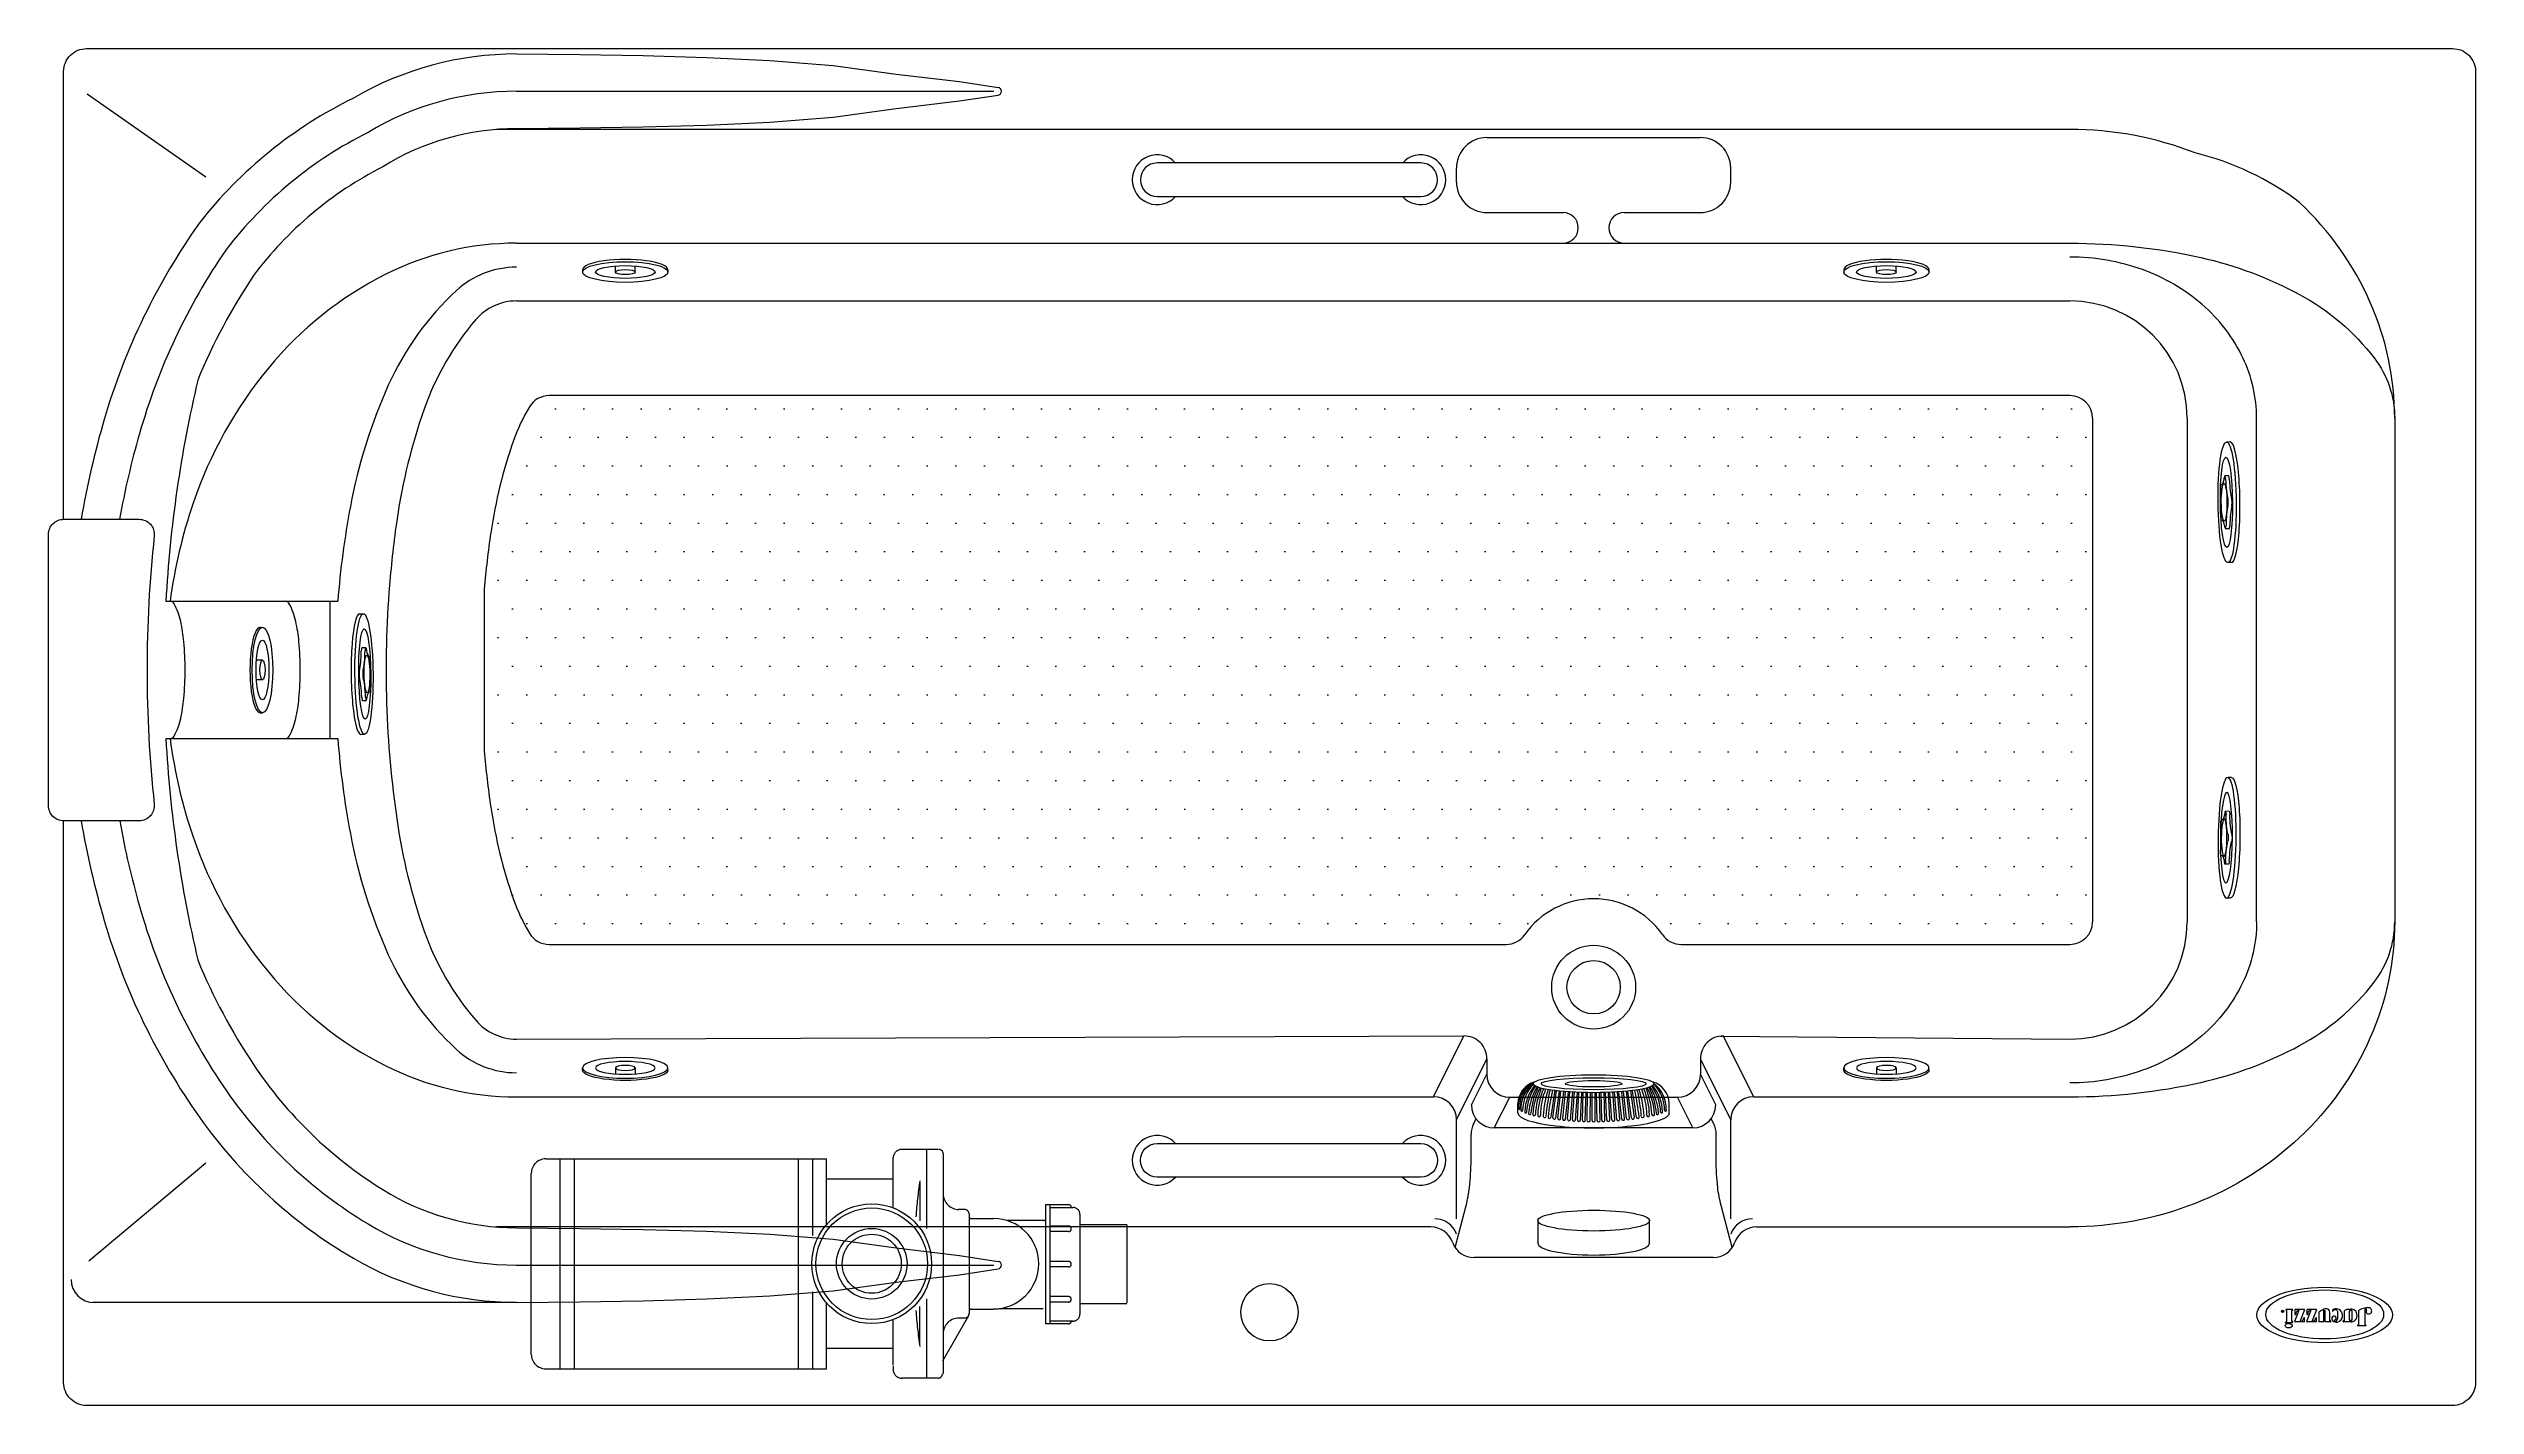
# Model space of a CAD drawing. Header units: millimetres. Extents: x -1256.31 to -1254.7, y 2235.91 to 2236.81.
import ezdxf
from ezdxf.enums import TextEntityAlignment as Align

# ---------------------------------------------------------------- set-up
doc = ezdxf.new("R2010")
doc.units = ezdxf.units.MM
doc.header["$LTSCALE"] = 10
doc.linetypes.add('HIDDEN', pattern=[0.375, 0.25, -0.125])
for name, color, linetype in [('CONTOR05', 7, 'Continuous'), ('jacuzzi', 1, 'Continuous'), ('LCOTA02', 1, 'Continuous')]:
    doc.layers.add(name, color=color, linetype=linetype)
doc.styles.add('ROMANS', font='romans', dxfattribs={"height": 4})

# ---------------------------------------------------------------- blocks, each defined once
blk = doc.blocks.new('A$C1E5B20B9')
at = {"layer": 'LCOTA02'}
for p, q in [((12, 80), (17, 80)), ((14.6, 57.5), (19.6, 57.5)), ((14.6, 22.5), (20, 22.5)), ((12, 0), (17, 0))]:
    blk.add_line(p, q, dxfattribs=at)
for centre, major_axis, start_param, end_param in [((12, 40), (0, 40), 0, 3.141593), ((8.2, 59), (0, 19), 3.648269, 4.519872), ((14.6, 54.8), (0, 2.68), 6.283185, 7.661464), ((13.2, 59), (0, 19), 3.648269, 4.519872), ((19.6, 54.8), (0, 2.68), 5.533225, 7.661464), ((24, 70.7), (0, 19), 2.391632, 3.263235), ((24.8, 49.2), (0, 2.68), 4.276588, 6.404827), ((11.3, 40), (0, 2.68), 0.506677, 2.634916), ((8.2, 21), (0, 19), 4.904906, 5.776509), ((16.3, 40), (0, 2.68), 0.506677, 2.634916), ((13.2, 21), (0, 19), 4.904906, 5.776509), ((30.7, 40), (0, 19), 1.134995, 2.006598), ((14.6, 25.2), (0, 2.68), 1.763314, 3.141593), ((19.6, 25.2), (0, 2.68), 1.763314, 3.891553), ((24, 9.3), (0, 19), 6.161543, 7.033146), ((24.8, 30.8), (0, 2.68), 3.019951, 5.14819)]:
    blk.add_ellipse(centre, major_axis=major_axis, ratio=0.3, start_param=start_param, end_param=end_param, dxfattribs=at)
for centre, major_axis, ratio in [((17, 40), (0, 40), 0.3), ((18, 40), (0, 30), 0.266667), ((21, 40), (0, 12.5), 0.3)]:
    blk.add_ellipse(centre, major_axis=major_axis, ratio=ratio, dxfattribs=at)
blk = doc.blocks.new('A$C00053991')
at = {"layer": 'CONTOR05', "xscale": 0.5, "zscale": 0.5}
blk.add_blockref('A$C1E5B20B9', (0, 0), dxfattribs=at)
blk = doc.blocks.new('A$C691B2982')
at = {"layer": 'CONTOR05', "xscale": 0.1, "yscale": 0.1, "zscale": 0.1}
blk.add_blockref('A$C00053991', (0, 0), dxfattribs=at)
blk = doc.blocks.new('A$C159910E5')
at = {"layer": 'CONTOR05', "rotation": 270}
blk.add_blockref('A$C691B2982', (0, 1.45), dxfattribs=at)
blk = doc.blocks.new('A$C3BF32979')
at = {"layer": 'CONTOR05', "rotation": 314.9999999999977}
blk.add_blockref('A$C159910E5', (-0.4, 5.26), dxfattribs=at)
blk = doc.blocks.new('A$C37FA7AEC')
at = {"layer": 'LCOTA02'}
for p, q in [((1.01, 4.71), (1.23, 4.71)), ((1.23, 2.9), (0.63, 2.9)), ((1.23, 1.81), (0.63, 1.81)), ((1.01, 0), (1.23, 0))]:
    blk.add_line(p, q, dxfattribs=at)
for centre, major_axis, ratio, start_param, end_param in [((1.01, 2.36), (0, 2.36), 0.431953, 6.283185, 9.424778), ((1.23, 2.36), (0, -0.544), 0.461888, -3.141592653589793, 3.141592653589793)]:
    blk.add_ellipse(centre, major_axis=major_axis, ratio=ratio, start_param=start_param, end_param=end_param, dxfattribs=at)
for major_axis, ratio in [((0, 2.36), 0.431953), ((0, 1.65), 0.381644)]:
    blk.add_ellipse((1.23, 2.36), major_axis=major_axis, ratio=ratio, dxfattribs=at)
blk = doc.blocks.new('A$C6134645C')
at = {"layer": 'CONTOR05', "rotation": 179.9999999999999}
blk.add_blockref('A$C37FA7AEC', (2.24, 4.71), dxfattribs=at)
blk = doc.blocks.new('A$C71D54D85')
at = {"color": 1}
for p, q in [((78.3, 110.3), (78.3, 111.4)), ((79.1, 112.2), (100.7, 112.2)), ((79.9, 109.5), (79.1, 109.5)), ((80.7, 64), (80.7, 108.7)), ((100.7, 109.5), (98, 109.5)), ((98, 109.5), (98, 67.5)), ((101.6, 111.4), (101.6, 110.3)), ((126.3, 99.5), (126.3, 99.8)), ((127.1, 100.6), (143, 100.6)), ((143, 97.9), (140.8, 97.9)), ((143.8, 99.8), (143.8, 98.7)), ((160.9, 70.1), (160.9, 93.1)), ((180.2, 98.4), (180.2, 100.2)), ((180.6, 100.6), (196.5, 100.6)), ((180.6, 98), (182.5, 98)), ((182.9, 97.6), (182.9, 72.5)), ((202, 100.6), (214.9, 100.6)), ((221.7, 65.9), (234, 97.9)), ((221.8, 100.4), (221.8, 89.5)), ((222.2, 100.8), (250.8, 100.8)), ((222.2, 89.1), (223.7, 89.1)), ((238.7, 67.9), (251.2, 100.2)), ((247.7, 79.1), (249.5, 79.1)), ((249.9, 65.4), (249.9, 78.7)), ((256.6, 65.9), (268.9, 97.9)), ((256.7, 100.4), (256.7, 89.5)), ((257.1, 100.8), (285.6, 100.8)), ((257.1, 89.1), (258.6, 89.1)), ((273.6, 67.9), (286, 100.2)), ((282.5, 79.1), (284.3, 79.1)), ((284.8, 65.4), (284.8, 78.7)), ((175.5, 66.7), (175.5, 69.5)), ((222.2, 65.2), (249.5, 65.2)), ((257, 65.2), (284.3, 65.2)), ((291, 65.3), (291, 66.2)), ((291.4, 64.9), (310.7, 64.9)), ((311.1, 65.3), (311.1, 66.1))]:
    blk.add_line(p, q, dxfattribs=at)
blk.add_lwpolyline([(126.1, 70.7), (126.1, 93.4, 1), (117.9, 93.4), (117.9, 70.7, 1)], format="xyb", close=True, dxfattribs=at)
for points in [[(196.9, 100.2), (196.9, 68.8, 0.135484), (197, 68.4, 0.597309), (201.5, 68.6, 0.11277), (201.6, 69), (201.6, 100.2)], [(200.1, 64, 0.062974), (213.8, 71.3, 0.257829), (215.3, 74), (215.3, 100.2)], [(306.9, 102.2), (291.6, 102.2, 0.414214), (291.2, 101.8), (291.2, 99.7, 0.414214), (291.6, 99.3), (292.9, 99.3, -0.414214), (293.3, 98.9), (293.3, 68.2)], [(309, 68.1), (309, 99.5, -0.309408), (309.5, 100.2, 0.090701), (313.4, 102.6, 0.365017), (313.4, 103.1), (313, 103.8, 0.451807), (311.8, 104, -0.178007), (306.7, 102.2)]]:
    blk.add_lwpolyline(points, format="xyb", dxfattribs=at)
blk.add_circle((320.5, 70.1), 3.49, dxfattribs=at)
for centre, radius, start, end in [((70, 68.8), 9.29, 122.98031, 234.80885), ((69.4, 69.8), 8.1, 329.38819, 123.2376), ((79.1, 111.4), 0.803, 90, 180), ((79.1, 110.3), 0.803, 180, 270), ((79.9, 108.7), 0.803, 360, 90), ((100.7, 111.4), 0.803, 360, 90), ((100.7, 110.3), 0.803, 270, 360), ((125.9, 99.5), 0.401, 231.45531, 0), ((127.1, 99.8), 0.803, 90, 180), ((140.8, 97.1), 0.803, 90, 180), ((143, 99.8), 0.803, 0, 90), ((143, 98.7), 0.803, 270, 0), ((165.1, 82.3), 19.6, 127.13134, 242.26712), ((164.3, 84.3), 17.5, 88.59962, 128.95271), ((169.6, 92.9), 8.64, 150.43729, 179.01242), ((166.3, 94.4), 5.08, 97.11199, 147.24263), ((170.3, 89.8), 6.07, 110.28331, 290.7343), ((164.1, 87.9), 13.9, 29.5272, 87.50186), ((166.2, 95.2), 4.29, 50.78098, 96.34141), ((167.6, 97.3), 1.84, 289.02953, 44.08726), ((169.2, 91.3), 7.85, 294.39358, 25.90718), ((180.6, 100.2), 0.401, 90, 180), ((180.6, 98.4), 0.401, 180, 270), ((182.5, 97.6), 0.401, 0, 90), ((192.3, 72.5), 9.42, 180, 267.92324), ((196.5, 100.2), 0.401, 0, 90), ((202, 100.2), 0.401, 90, 180), ((214.9, 100.2), 0.401, 0, 90), ((222.2, 100.4), 0.401, 90, 180), ((222.2, 89.5), 0.401, 180, 270), ((223.7, 89.5), 0.401, 270, 355.05883), ((235.3, 88.5), 11.3, 130.15733, 175.05883), ((232.5, 91.7), 7.01, 80.33745, 129.00483), ((233.6, 98.1), 0.5, 338.92958, 80.33745), ((235.7, 77.8), 11.5, 294.82753, 3.77721), ((247.7, 78.6), 0.5, 90, 183.77721), ((249.5, 78.7), 0.401, 0, 90), ((250.8, 100.4), 0.401, 338.92958, 90), ((257.1, 100.4), 0.401, 90, 180), ((257.1, 89.5), 0.401, 180, 270), ((258.6, 89.5), 0.401, 270, 355.05883), ((270.2, 88.5), 11.3, 130.15733, 175.05883), ((267.3, 91.7), 7.01, 80.33745, 129.00483), ((268.4, 98.1), 0.5, 338.92958, 80.33745), ((270.5, 77.8), 11.5, 294.82753, 3.77721), ((282.5, 78.6), 0.5, 90, 183.77721), ((284.3, 78.7), 0.401, 0, 90), ((285.6, 100.4), 0.401, 338.92958, 90), ((69.2, 67.7), 8, 234.80885, 260.1754), ((73, 89.8), 30.4, 260.1754, 285.41833), ((78.3, 64.6), 2.66, 297.20293, 316.52893), ((78.3, 64.4), 2.49, 320.21994, 351.14429), ((57.1, 146.7), 89.5, 285.56043, 296.84445), ((97.2, 67.5), 0.803, 298.82315, 360), ((164.9, 81.4), 18.8, 241.68236, 289.34326), ((165, 69.7), 4.07, 174.05436, 252.53888), ((166.1, 77.3), 11.7, 258.5772, 294.21967), ((166.7, 75.4), 9.65, 295.27036, 324.8584), ((162.5, 82.3), 20.5, 295.00308, 308.90895), ((175, 69.5), 0.5, 0, 144.8584), ((175, 66.7), 0.5, 309.13116, 0), ((193.9, 81.5), 18.5, 264.07358, 289.85013), ((222.2, 65.7), 0.5, 158.92958, 270), ((239.2, 67.7), 0.5, 158.92958, 274.07432), ((238.4, 77.9), 10.7, 274.07432, 281.22181), ((249.5, 65.7), 0.401, 270, 0), ((257, 65.7), 0.5, 158.92958, 270), ((274, 67.7), 0.5, 158.92958, 274.07432), ((273.3, 77.9), 10.7, 274.07432, 281.22181), ((284.3, 65.7), 0.401, 270, 0), ((291.4, 66.2), 0.401, 82.17237, 180), ((291.4, 65.3), 0.401, 180, 270), ((291.7, 68.2), 1.61, 262.17237, 0), ((310.6, 68.1), 1.61, 180, 273.61115), ((310.7, 66.1), 0.401, 0, 93.61115), ((310.7, 65.3), 0.401, 270, 0)]:
    blk.add_arc(centre, radius, start, end, dxfattribs=at)
for centre, major_axis, ratio in [((197.8, 79.2), (-171.8, 0), 0.415223), ((302.5, 111.9), (-10.3, 0), 0.621803)]:
    blk.add_ellipse(centre, major_axis=major_axis, ratio=ratio, dxfattribs=at)
at = {"layer": 'LCOTA02'}
for p, q in [((140, 97.1), (140, 68)), ((127.1, 65.8), (127.1, 63.7))]:
    blk.add_line(p, q, dxfattribs=at)
for centre, radius, start, end in [((122.7, 82), 19.4, 126.3033, 231.48564), ((119.5, 88.6), 12.3, 59.92306, 132.27609), ((78, 64.6), 2, 149.38819, 195.77516), ((78.9, 64.9), 2.92, 195.77516, 246.12825), ((78.6, 64), 2, 246.12825, 297.20293), ((119.6, 76.9), 13.4, 228.39986, 304.23053), ((123.5, 96.5), 32.9, 276.28599, 300.08621)]:
    blk.add_arc(centre, radius, start, end, dxfattribs=at)
blk.add_ellipse((197.8, 80.8), major_axis=(-197.8, 0), ratio=0.408776, dxfattribs=at)
at = {"color": 1, "style": 'ROMANS'}
blk.add_text('R', height=3.5, dxfattribs=at).set_placement((320.5, 70.1), align=Align.MIDDLE_CENTER)

msp = doc.modelspace()

# ---------------------------------------------------------------- hatches: boundary and pattern name
at = {"layer": 'jacuzzi'}
h = msp.add_hatch(dxfattribs=at)
h.set_pattern_fill('DOTS', color=256, scale=0.303614, style=0)
h.set_pattern_definition([(0, (-1258.95919, 2230.85944), (0.00948795, 0.018975904), [0, -0.018975904])])
h.paths.add_polyline_path([(-1255.9747, 2236.5798, 0.264036), (-1255.9877, 2236.5724, 0.0497), (-1255.9982, 2236.55, 0.048609), (-1256.0133, 2236.4889, 0.014977), (-1256.0177, 2236.4515), (-1256.0177, 2236.3442, 0.014977), (-1256.0133, 2236.3068, 0.048609), (-1255.9982, 2236.2456, 0.0497), (-1255.9877, 2236.2232, 0.264036), (-1255.9747, 2236.2158), (-1255.3398, 2236.2158, 0.244921), (-1255.3273, 2236.2223, -0.521102), (-1255.2361, 2236.2223, 0.244921), (-1255.2236, 2236.2158), (-1254.9657, 2236.2158, 0.414214), (-1254.9508, 2236.2308), (-1254.9508, 2236.5648, 0.414214), (-1254.9657, 2236.5798)])

# ---------------------------------------------------------------- linework, layer by layer
for p, q in [((-1256.2023, 2236.7248), (-1256.281, 2236.7798)), ((-1255.9963, 2236.7817), (-1255.6797, 2236.7817)), ((-1254.9657, 2236.7564), (-1256.0099, 2236.7564)), ((-1255.3525, 2236.7511), (-1255.211, 2236.7511)), ((-1255.3727, 2236.7214), (-1255.3727, 2236.7308)), ((-1255.1907, 2236.7214), (-1255.1907, 2236.7308)), ((-1255.3525, 2236.7012), (-1255.302, 2236.7012)), ((-1255.2615, 2236.7012), (-1255.211, 2236.7012)), ((-1255.9963, 2236.6809), (-1254.9657, 2236.6809)), ((-1255.9963, 2236.6426), (-1254.9657, 2236.6426)), ((-1254.9657, 2236.5798), (-1255.9747, 2236.5798)), ((-1254.9508, 2236.5648), (-1254.9508, 2236.2308)), ((-1254.8879, 2236.5648), (-1254.8879, 2236.2308)), ((-1254.8419, 2236.2308), (-1254.8419, 2236.5648)), ((-1254.7503, 2236.5648), (-1254.7503, 2236.2308)), ((-1256.0177, 2236.4515), (-1256.0177, 2236.3442)), ((-1256.2289, 2236.4434), (-1256.1148, 2236.4434)), ((-1256.1198, 2236.3523), (-1256.1198, 2236.4434)), ((-1256.2289, 2236.3523), (-1256.1148, 2236.3523)), ((-1255.9747, 2236.2158), (-1255.3398, 2236.2158)), ((-1255.2236, 2236.2158), (-1254.9657, 2236.2158)), ((-1255.9963, 2236.153), (-1255.3678, 2236.1551)), ((-1255.3879, 2236.1147), (-1255.3678, 2236.1551)), ((-1255.1973, 2236.155), (-1254.9657, 2236.153)), ((-1255.1755, 2236.1147), (-1255.1957, 2236.1551)), ((-1255.3727, 2236.0995), (-1255.3526, 2236.1399)), ((-1255.3627, 2236.1093), (-1255.3526, 2236.1297)), ((-1255.3526, 2236.1399), (-1255.3526, 2236.1297)), ((-1255.1907, 2236.0995), (-1255.2109, 2236.1399)), ((-1255.2109, 2236.1399), (-1255.2109, 2236.1297)), ((-1255.2007, 2236.1093), (-1255.2109, 2236.1297)), ((-1255.9963, 2236.1147), (-1255.3879, 2236.1147)), ((-1255.3476, 2236.0941), (-1255.3374, 2236.1145)), ((-1255.3374, 2236.1145), (-1255.226, 2236.1145)), ((-1255.3087, 2236.1011), (-1255.3063, 2236.1187)), ((-1255.3068, 2236.1008), (-1255.3043, 2236.1185)), ((-1255.3055, 2236.1006), (-1255.3034, 2236.1184)), ((-1255.3036, 2236.1004), (-1255.3014, 2236.1182)), ((-1255.3022, 2236.1002), (-1255.3004, 2236.1181)), ((-1255.3003, 2236.1), (-1255.2984, 2236.118)), ((-1255.299, 2236.0999), (-1255.2975, 2236.1179)), ((-1255.2971, 2236.0997), (-1255.2955, 2236.1178)), ((-1255.2958, 2236.0996), (-1255.2945, 2236.1177)), ((-1255.2938, 2236.0995), (-1255.2925, 2236.1176)), ((-1255.2925, 2236.0994), (-1255.2916, 2236.1176)), ((-1255.2905, 2236.0993), (-1255.2896, 2236.1175)), ((-1255.2892, 2236.0993), (-1255.2886, 2236.1175)), ((-1255.2873, 2236.0992), (-1255.2866, 2236.1175)), ((-1255.286, 2236.0992), (-1255.2857, 2236.1174)), ((-1255.284, 2236.0991), (-1255.2837, 2236.1174)), ((-1255.2827, 2236.0991), (-1255.2827, 2236.1174)), ((-1255.2807, 2236.0991), (-1255.2807, 2236.1174)), ((-1255.2794, 2236.0991), (-1255.2798, 2236.1174)), ((-1255.2774, 2236.0992), (-1255.2778, 2236.1174)), ((-1255.2762, 2236.0992), (-1255.2768, 2236.1175)), ((-1255.2742, 2236.0993), (-1255.2748, 2236.1175)), ((-1255.2729, 2236.0993), (-1255.2739, 2236.1175)), ((-1255.2709, 2236.0994), (-1255.2719, 2236.1176)), ((-1255.2696, 2236.0995), (-1255.2709, 2236.1176)), ((-1255.2677, 2236.0996), (-1255.2689, 2236.1177)), ((-1255.2664, 2236.0997), (-1255.2679, 2236.1178)), ((-1255.2644, 2236.0999), (-1255.2659, 2236.1179)), ((-1255.2631, 2236.1), (-1255.265, 2236.118)), ((-1255.2612, 2236.1002), (-1255.263, 2236.1181)), ((-1255.2599, 2236.1004), (-1255.262, 2236.1182)), ((-1255.2579, 2236.1006), (-1255.26, 2236.1184)), ((-1255.2566, 2236.1008), (-1255.2591, 2236.1185)), ((-1255.2547, 2236.1011), (-1255.2571, 2236.1187)), ((-1255.2159, 2236.0941), (-1255.226, 2236.1145)), ((-1255.1755, 2236.1147), (-1254.9657, 2236.1147)), ((-1255.3727, 2236.0337), (-1255.3727, 2236.0995)), ((-1255.3614, 2236.0968), (-1255.3597, 2236.1002)), ((-1255.332, 2236.1041), (-1255.3319, 2236.1102)), ((-1255.332, 2236.1041), (-1255.3319, 2236.1102)), ((-1255.2315, 2236.1041), (-1255.2315, 2236.1102)), ((-1255.202, 2236.0968), (-1255.2037, 2236.1002)), ((-1255.1907, 2236.0337), (-1255.1907, 2236.0995)), ((-1255.363, 2236.0728), (-1255.363, 2236.09)), ((-1255.2159, 2236.0941), (-1255.3476, 2236.0941)), ((-1255.2004, 2236.0728), (-1255.2004, 2236.09)), ((-1256.2023, 2236.0708), (-1256.28, 2236.0058)), ((-1255.3736, 2236.0148), (-1255.3663, 2236.0427)), ((-1255.3188, 2236.0326), (-1255.3188, 2236.0177)), ((-1255.2446, 2236.0177), (-1255.2446, 2236.0326)), ((-1255.1898, 2236.0148), (-1255.1971, 2236.0427)), ((-1255.3897, 2236.0284), (-1256.0099, 2236.0284)), ((-1255.1737, 2236.0284), (-1254.9657, 2236.0284)), ((-1255.9963, 2236.0031), (-1255.6797, 2236.0031)), ((-1255.2024, 2236.0081), (-1255.361, 2236.0081)), ((-1255.9963, 2235.9784), (-1256.2775, 2235.9784))]:
    msp.add_line(p, q, dxfattribs=at)
at = {"layer": 'jacuzzi', "linetype": 'HIDDEN'}
for p, q in [((-1255.9769, 2236.0736), (-1255.7906, 2236.0736)), ((-1255.9674, 2235.9343), (-1255.9674, 2236.0736)), ((-1255.9578, 2235.9343), (-1255.9578, 2236.0736)), ((-1255.8091, 2235.9343), (-1255.8091, 2236.0736)), ((-1255.7996, 2236.0227), (-1255.7996, 2236.0736)), ((-1255.7906, 2236.0301), (-1255.7906, 2236.0736)), ((-1255.7906, 2236.06), (-1255.7906, 2236.0736)), ((-1255.7465, 2236.0717), (-1255.7465, 2236.0738)), ((-1255.7465, 2236.0717), (-1255.7465, 2236.0738)), ((-1255.7237, 2236.0798), (-1255.7405, 2236.0798)), ((-1255.7237, 2236.0798), (-1255.7405, 2236.0798)), ((-1255.7166, 2236.0798), (-1255.7251, 2236.0798)), ((-1255.7243, 2236.0798), (-1255.7243, 2236.0274)), ((-1255.7132, 2236.077), (-1255.7132, 2235.931)), ((-1255.9865, 2235.9439), (-1255.9865, 2236.064)), ((-1255.7465, 2236.06), (-1255.7906, 2236.06)), ((-1255.7288, 2236.058), (-1255.7288, 2236.0325)), ((-1255.6989, 2236.04), (-1255.7033, 2236.04)), ((-1255.696, 2236.0371), (-1255.696, 2235.9709)), ((-1255.6946, 2236.034), (-1255.6798, 2236.034)), ((-1255.6469, 2236.0326), (-1255.6706, 2236.0326)), ((-1255.6461, 2236.0327), (-1255.6466, 2236.0327)), ((-1255.6453, 2236.0431), (-1255.6453, 2235.9642)), ((-1255.6424, 2236.0431), (-1255.6424, 2235.9642)), ((-1255.6424, 2236.0413), (-1255.627, 2236.0413)), ((-1255.6225, 2236.0369), (-1255.6225, 2235.9706)), ((-1255.6225, 2236.0368), (-1255.6225, 2235.9705)), ((-1255.5914, 2236.0299), (-1255.6225, 2236.0299)), ((-1255.5914, 2236.0299), (-1255.6225, 2236.0299)), ((-1255.5914, 2236.0299), (-1255.5914, 2235.978)), ((-1255.5914, 2236.0299), (-1255.5914, 2235.9817)), ((-1255.7996, 2235.9343), (-1255.7996, 2235.9854)), ((-1255.5914, 2235.9854), (-1255.5914, 2235.9817)), ((-1255.7906, 2235.9343), (-1255.7906, 2235.978)), ((-1255.7906, 2235.9364), (-1255.7906, 2235.9721)), ((-1255.7906, 2235.9343), (-1255.7906, 2235.9721)), ((-1255.7906, 2235.9364), (-1255.7906, 2235.9721)), ((-1255.7288, 2235.95), (-1255.7288, 2235.9756)), ((-1255.7243, 2235.9807), (-1255.7243, 2235.9281)), ((-1255.6964, 2235.9694), (-1255.7137, 2235.9394)), ((-1255.6946, 2235.9739), (-1255.6798, 2235.9739)), ((-1255.6469, 2235.9742), (-1255.676, 2235.9742)), ((-1255.5914, 2235.9775), (-1255.6225, 2235.9775)), ((-1255.5914, 2235.9817), (-1255.5914, 2235.978)), ((-1255.6989, 2235.968), (-1255.7028, 2235.968)), ((-1255.6282, 2235.966), (-1255.6424, 2235.966)), ((-1255.6282, 2235.9661), (-1255.627, 2235.9661)), ((-1255.6282, 2235.966), (-1255.627, 2235.966)), ((-1255.7906, 2235.9481), (-1255.7465, 2235.9481)), ((-1255.7465, 2235.9363), (-1255.7465, 2235.9341)), ((-1255.7465, 2235.9363), (-1255.7465, 2235.9341)), ((-1255.9769, 2235.9343), (-1255.7906, 2235.9343)), ((-1255.7166, 2235.9281), (-1255.7406, 2235.9281))]:
    msp.add_line(p, q, dxfattribs=at)
at = {"layer": 'jacuzzi', "color": 3}
msp.add_lwpolyline([(-1256.2967, 2236.4978), (-1256.2967, 2236.7948, -0.414214), (-1256.2815, 2236.81), (-1254.7119, 2236.81, -0.414214), (-1254.6967, 2236.7948), (-1254.6967, 2235.9252, -0.414214), (-1254.7119, 2235.91), (-1256.2815, 2235.91, -0.414214), (-1256.2967, 2235.9252), (-1256.2967, 2236.2978)], format="xyb", dxfattribs=at)
at = {"layer": 'jacuzzi'}
for points in [[(-1255.9963, 2236.8064, 0.132972), (-1256.1044, 2236.7772, 0.112479), (-1256.2066, 2236.6944, 0.082957), (-1256.2698, 2236.564, 0.028835), (-1256.2851, 2236.4978, 0.028835)], [(-1255.9963, 2236.7817, 0.136109), (-1256.0947, 2236.7544, 0.113246), (-1256.1887, 2236.6769, 0.081526), (-1256.2464, 2236.5545, 0.025524), (-1256.2596, 2236.4978, 0.025524)], [(-1255.9963, 2236.7569, 0.139831), (-1256.085, 2236.7316, 0.114061), (-1256.1708, 2236.6594, 0.049631), (-1256.2077, 2236.5901)], [(-1254.7503, 2236.5648, 0.104164), (-1254.7665, 2236.6416, 0.100663), (-1254.8134, 2236.7079, 0.102638), (-1254.8827, 2236.7408, 0.093069), (-1254.9657, 2236.7564)], [(-1255.9963, 2236.6809, 0.117203), (-1256.083, 2236.6603, 0.104375), (-1256.1609, 2236.598, 0.090214), (-1256.2108, 2236.5085, 0.048846), (-1256.2261, 2236.4434)], [(-1254.9657, 2236.6809, -0.054985), (-1254.8789, 2236.6714, -0.068797), (-1254.8134, 2236.6469, -0.105698), (-1254.7639, 2236.6048, -0.165254), (-1254.7503, 2236.5648)], [(-1255.9963, 2236.665, 0.188149), (-1256.0361, 2236.6495, 0.101334), (-1256.0813, 2236.5867, 0.059725), (-1256.1065, 2236.5063, 0.026837), (-1256.1148, 2236.4434)], [(-1254.8419, 2236.5648, 0.11231), (-1254.851, 2236.6049, 0.103182), (-1254.8782, 2236.6404, 0.092447), (-1254.9175, 2236.6634, 0.086066), (-1254.9657, 2236.6717)], [(-1255.9963, 2236.6426, 0.219593), (-1256.0233, 2236.6302, 0.0919), (-1256.0575, 2236.5709, 0.048609), (-1256.0755, 2236.498, 0.015971), (-1256.0805, 2236.4541)], [(-1255.9877, 2236.5724, 0.0497), (-1255.9982, 2236.55, 0.048609), (-1256.0133, 2236.4889, 0.014977), (-1256.0177, 2236.4515)], [(-1256.0805, 2236.4541, 0.056739), (-1256.0755, 2236.2977, 0.048609), (-1256.0575, 2236.2247, 0.0919), (-1256.0233, 2236.1655, 0.219593), (-1255.9963, 2236.153)], [(-1256.2262, 2236.3523, 0.276936), (-1256.2234, 2236.354, 0.068261), (-1256.219, 2236.3656, 0.031566), (-1256.217, 2236.379, 0.022827), (-1256.2161, 2236.3978, 0.022827), (-1256.217, 2236.4166, 0.031566), (-1256.219, 2236.43, 0.068261), (-1256.2234, 2236.4417, 0.276936), (-1256.2262, 2236.4434)], [(-1256.1498, 2236.3523, 0.276936), (-1256.147, 2236.354, 0.068261), (-1256.1427, 2236.3656, 0.031566), (-1256.1406, 2236.379, 0.022827), (-1256.1397, 2236.3978, 0.022827), (-1256.1406, 2236.4166, 0.031566), (-1256.1427, 2236.43, 0.068261), (-1256.147, 2236.4417, 0.276936), (-1256.1498, 2236.4434)], [(-1256.2261, 2236.3523, 0.048846), (-1256.2108, 2236.2871, 0.090214), (-1256.1609, 2236.1976, 0.104375), (-1256.083, 2236.1353, 0.117203), (-1255.9963, 2236.1147)], [(-1256.1148, 2236.3523, 0.026837), (-1256.1065, 2236.2893, 0.059725), (-1256.0813, 2236.2089, 0.101334), (-1256.0361, 2236.1462, 0.188149), (-1255.9963, 2236.1307)], [(-1256.0177, 2236.3442, 0.014977), (-1256.0133, 2236.3068, 0.048609), (-1255.9982, 2236.2456, 0.0497), (-1255.9877, 2236.2232)], [(-1256.2851, 2236.2978, 0.028781), (-1256.2698, 2236.2317, 0.082957), (-1256.2066, 2236.1012, 0.106733), (-1256.1044, 2236.0076, 0.132972), (-1255.9963, 2235.9784)], [(-1256.2595, 2236.2978, 0.025468), (-1256.2464, 2236.2412, 0.081526), (-1256.1887, 2236.1187, 0.106953), (-1256.0947, 2236.0304, 0.136109), (-1255.9963, 2236.0031)], [(-1254.9657, 2236.1147, 0.054985), (-1254.8789, 2236.1243, 0.068797), (-1254.8134, 2236.1487, 0.105698), (-1254.7639, 2236.1908, 0.165254), (-1254.7503, 2236.2308)], [(-1254.7503, 2236.2308, -0.104164), (-1254.7665, 2236.154, -0.100663), (-1254.8134, 2236.0877, -0.096077), (-1254.8827, 2236.044, -0.093069), (-1254.9657, 2236.0284)], [(-1254.8419, 2236.2308, -0.11231), (-1254.851, 2236.1907, -0.103182), (-1254.8782, 2236.1552, -0.092447), (-1254.9175, 2236.1323, -0.086066), (-1254.9657, 2236.1239)], [(-1256.2077, 2236.2055, 0.049631), (-1256.1708, 2236.1362, 0.107116), (-1256.085, 2236.0532, 0.139831), (-1255.9963, 2236.0279)], [(-1255.3663, 2236.0427, 0.035415), (-1255.3641, 2236.0546, 0.02868), (-1255.363, 2236.0728)], [(-1255.1971, 2236.0427, -0.035415), (-1255.1994, 2236.0546, -0.02868), (-1255.2004, 2236.0728)]]:
    msp.add_lwpolyline(points, format="xyb", dxfattribs=at)
for points in [[(-1255.9963, 2236.8064), (-1255.9543, 2236.806), (-1255.9123, 2236.8053), (-1255.8703, 2236.8041), (-1255.8283, 2236.8021), (-1255.7863, 2236.7988), (-1255.7443, 2236.7931), (-1255.7024, 2236.7881), (-1255.6767, 2236.7842)], [(-1255.9963, 2236.7569), (-1255.9543, 2236.7574), (-1255.9123, 2236.7581), (-1255.8703, 2236.7592), (-1255.8283, 2236.7612), (-1255.7863, 2236.7646), (-1255.7443, 2236.7702), (-1255.7024, 2236.7753), (-1255.6767, 2236.7792)], [(-1255.9963, 2236.0279), (-1255.9543, 2236.0274), (-1255.9123, 2236.0267), (-1255.8703, 2236.0256), (-1255.8283, 2236.0236), (-1255.7863, 2236.0202), (-1255.7443, 2236.0146), (-1255.7024, 2236.0095), (-1255.6767, 2236.0056)], [(-1255.9963, 2235.9784), (-1255.9543, 2235.9788), (-1255.9123, 2235.9795), (-1255.8703, 2235.9807), (-1255.8283, 2235.9827), (-1255.7863, 2235.986), (-1255.7443, 2235.9917), (-1255.7024, 2235.9967), (-1255.6767, 2236.0006)]]:
    msp.add_lwpolyline(points, dxfattribs=at)
for points in [[(-1255.5713, 2236.7119), (-1255.3963, 2236.7119, 1), (-1255.3963, 2236.7341), (-1255.5713, 2236.7341, 1)], [(-1255.5713, 2236.0837), (-1255.3963, 2236.0837, -1), (-1255.3963, 2236.0615), (-1255.5713, 2236.0615, -1)]]:
    msp.add_lwpolyline(points, format="xyb", close=True, dxfattribs=at)
at = {"layer": 'jacuzzi', "color": 3}
msp.add_lwpolyline([(-1256.2967, 2236.2978, -0.414214), (-1256.3067, 2236.3078), (-1256.3067, 2236.4878, -0.414214), (-1256.2967, 2236.4978), (-1256.2466, 2236.4978, -0.446078), (-1256.2366, 2236.4867, 0.053829), (-1256.2366, 2236.3088, -0.446078), (-1256.2466, 2236.2978)], format="xyb", close=True, dxfattribs=at)
at = {"layer": 'jacuzzi', "linetype": 'HIDDEN'}
for points in [[(-1255.7465, 2236.0411), (-1255.7465, 2236.065), (-1255.7465, 2236.0717)], [(-1255.7465, 2236.06), (-1255.7465, 2236.065), (-1255.7465, 2236.0717)], [(-1255.63, 2236.0431), (-1255.6453, 2236.0431)], [(-1255.63, 2236.029), (-1255.6424, 2236.029)], [(-1255.63, 2236.0254), (-1255.6424, 2236.0254)], [(-1255.63, 2236.0055), (-1255.6424, 2236.0055)], [(-1255.63, 2236.0019), (-1255.6424, 2236.0019)], [(-1255.63, 2235.9822), (-1255.6424, 2235.9822)], [(-1255.63, 2235.9786), (-1255.6424, 2235.9786)], [(-1255.7465, 2235.937), (-1255.7465, 2235.967)], [(-1255.63, 2235.9642), (-1255.6453, 2235.9642)]]:
    msp.add_lwpolyline(points, dxfattribs=at)
at = {"layer": 'jacuzzi'}
for centre, radius in [((-1255.2817, 2236.1874), 0.0278), ((-1255.2817, 2236.1874), 0.0177), ((-1255.4967, 2235.9718), 0.019)]:
    msp.add_circle(centre, radius, dxfattribs=at)
at = {"layer": 'jacuzzi', "linetype": 'HIDDEN'}
for radius in [0.0397, 0.037, 0.0234, 0.0196]:
    msp.add_circle((-1255.7606, 2236.004), radius, dxfattribs=at)
at = {"layer": 'jacuzzi'}
for centre, radius, start, end in [((-1255.6771, 2236.7817), 0.00253, 278.677, 81.323), ((-1255.3525, 2236.7308), 0.0202, 90, 180), ((-1255.211, 2236.7308), 0.0202, 0, 90), ((-1255.5713, 2236.723), 0.0165, 42.1909, 317.8091), ((-1255.3963, 2236.723), 0.0165, 222.1909, 137.8091), ((-1255.3525, 2236.7214), 0.0202, 180, 270), ((-1255.211, 2236.7214), 0.0202, 270, 0), ((-1255.302, 2236.6911), 0.0101, 270, 90), ((-1255.2615, 2236.6911), 0.0101, 90, 270), ((-1254.9657, 2236.5648), 0.0778, 0, 90), ((-1255.3943, 2236.3978), 0.8358, 166.6991, 176.8764), ((-1255.9747, 2236.5646), 0.0152, 90, 149.1625), ((-1254.9657, 2236.5648), 0.015, 0, 90), ((-1255.3943, 2236.3978), 0.8358, 183.1236, 193.3009), ((-1255.2817, 2236.1904), 0.0557, 34.9518, 145.0482), ((-1254.9657, 2236.2308), 0.0778, 270, 0), ((-1254.9657, 2236.2308), 0.015, 270, 0), ((-1255.9747, 2236.231), 0.0152, 210.8375, 270), ((-1255.3398, 2236.231), 0.0152, 270, 325.0482), ((-1255.2236, 2236.231), 0.0152, 214.9518, 270), ((-1255.3677, 2236.1399), 0.0152, 0, 90.2013), ((-1255.1957, 2236.1399), 0.0152, 89.7987, 180), ((-1255.3374, 2236.1297), 0.0152, 180, 270), ((-1255.226, 2236.1297), 0.0152, 270, 0), ((-1255.3879, 2236.0995), 0.0152, 0, 90), ((-1255.3169, 2236.1101), 0.015, 105.4909, 179.5), ((-1255.3152, 2236.1089), 0.0165, 113.122, 187.4137), ((-1255.3127, 2236.1081), 0.0181, 119.4273, 183.9522), ((-1255.3082, 2236.1066), 0.0218, 127.8314, 181.6456), ((-1255.3045, 2236.1058), 0.0243, 134.3309, 180.2321), ((-1255.2986, 2236.104), 0.0288, 140.6805, 178.3252), ((-1255.2931, 2236.1028), 0.0332, 145.1075, 176.9796), ((-1255.2878, 2236.1014), 0.0371, 147.5492, 176.0418), ((-1255.2763, 2236.0998), 0.0472, 153.2328, 175.4084), ((-1255.2794, 2236.1008), 0.0427, 152.3198, 176.6528), ((-1255.2624, 2236.0992), 0.0581, 158.528, 176.0922), ((-1255.2747, 2236.1023), 0.044, 156.1373, 179.444), ((-1255.2696, 2236.1022), 0.0474, 158.2863, 179.644), ((-1255.2409, 2236.0968), 0.0745, 162.2851, 175.8848), ((-1255.2029, 2236.0939), 0.1107, 166.75, 175.9055), ((-1255.1672, 2236.086), 0.1456, 166.9086, 173.8716), ((-1254.8536, 2236.0406), 0.4605, 170.2208, 172.4284), ((-1255.7098, 2236.0406), 0.4605, 7.5716, 9.7791), ((-1255.3963, 2236.086), 0.1456, 6.1284, 13.0908), ((-1255.3605, 2236.0939), 0.1107, 4.0945, 13.2492), ((-1255.3225, 2236.0968), 0.0745, 4.1152, 17.7136), ((-1255.2938, 2236.1022), 0.0474, 0.356, 21.7114), ((-1255.2887, 2236.1023), 0.044, 0.556, 23.8599), ((-1255.301, 2236.0992), 0.0581, 3.9078, 21.4695), ((-1255.284, 2236.1008), 0.0427, 3.3472, 27.6765), ((-1255.2871, 2236.0998), 0.0472, 4.5916, 26.7633), ((-1255.2756, 2236.1014), 0.0371, 3.9582, 32.4452), ((-1255.2704, 2236.1028), 0.0332, 3.0204, 34.8844), ((-1255.2465, 2236.1101), 0.015, 0.5, 74.4472), ((-1255.2648, 2236.104), 0.0288, 1.6748, 39.1263), ((-1255.2553, 2236.1066), 0.0218, 358.3544, 52.1082), ((-1255.2589, 2236.1058), 0.0243, 359.7679, 45.0739), ((-1255.1755, 2236.0995), 0.0152, 90, 180), ((-1255.3476, 2236.1093), 0.0152, 180, 270), ((-1255.3312, 2236.1068), 0.000437, 185.1947, 359.2796), ((-1255.3294, 2236.1058), 0.000615, 158.3204, 352.6804), ((-1255.3268, 2236.1046), 0.000615, 158.3204, 352.6804), ((-1255.3241, 2236.1037), 0.000777, 163.1915, 347.3605), ((-1255.3212, 2236.1031), 0.000853, 167.1949, 0.3983), ((-1255.3178, 2236.1024), 0.000886, 160.0987, 10.7386), ((-1255.3142, 2236.1019), 0.000957, 166.4345, 352.6285), ((-1255.311, 2236.1014), 0.000962, 167.9164, 353.337), ((-1255.3078, 2236.1009), 0.000966, 169.3777, 354.0441), ((-1255.3045, 2236.1005), 0.000971, 170.818, 354.7502), ((-1255.3013, 2236.1001), 0.000976, 172.2368, 355.4561), ((-1255.298, 2236.0998), 0.00098, 173.6339, 356.1623), ((-1255.2948, 2236.0995), 0.000985, 175.009, 356.8693), ((-1255.2915, 2236.0994), 0.00099, 176.3618, 357.5776), ((-1255.2882, 2236.0992), 0.000995, 177.6922, 358.2877), ((-1255.285, 2236.0991), 0.001, 179, 359), ((-1255.2817, 2236.0991), 0.001, 180, 0), ((-1255.2784, 2236.0991), 0.001, 181, 1), ((-1255.2752, 2236.0992), 0.000995, 181.7123, 2.3078), ((-1255.2719, 2236.0994), 0.00099, 182.4224, 3.6382), ((-1255.2686, 2236.0995), 0.000985, 183.1307, 4.991), ((-1255.2654, 2236.0998), 0.00098, 183.8377, 6.3661), ((-1255.2621, 2236.1001), 0.000976, 184.5439, 7.7632), ((-1255.2589, 2236.1005), 0.000971, 185.2498, 9.182), ((-1255.2557, 2236.1009), 0.000966, 185.9559, 10.6223), ((-1255.2524, 2236.1014), 0.000962, 186.663, 12.0836), ((-1255.2492, 2236.1019), 0.000957, 187.3715, 13.5655), ((-1255.2456, 2236.1024), 0.000886, 169.2614, 19.9013), ((-1255.2422, 2236.1031), 0.000853, 179.6017, 12.8051), ((-1255.2394, 2236.1037), 0.000777, 192.6395, 16.8085), ((-1255.2366, 2236.1046), 0.000615, 187.3196, 21.6796), ((-1255.234, 2236.1058), 0.000615, 187.3196, 21.6796), ((-1255.2159, 2236.1093), 0.0152, 270, 0), ((-1255.5713, 2236.0726), 0.0165, 42.1909, 317.8091), ((-1255.3963, 2236.0726), 0.0165, 222.1909, 137.8091), ((-1255.3478, 2236.09), 0.0152, 153.4979, 180), ((-1255.2156, 2236.09), 0.0152, 0, 26.5021), ((-1255.387, 2236.0186), 0.0152, 19.2482, 90), ((-1255.1764, 2236.0186), 0.0152, 90, 160.7518), ((-1255.3897, 2236.0132), 0.0152, 19.2482, 90), ((-1255.361, 2236.0233), 0.0152, 199.2482, 270), ((-1255.2024, 2236.0233), 0.0152, 270, 340.7518), ((-1255.1737, 2236.0132), 0.0152, 90, 160.7518), ((-1255.6771, 2236.0031), 0.00253, 278.677, 81.323), ((-1256.2765, 2235.9935), 0.0152, 180, 270)]:
    msp.add_arc(centre, radius, start, end, dxfattribs=at)
at = {"layer": 'jacuzzi', "linetype": 'HIDDEN'}
for centre, radius, start, end in [((-1255.9769, 2236.064), 0.00954, 90, 180), ((-1255.7405, 2236.0738), 0.00601, 90, 180), ((-1255.7405, 2236.0738), 0.00601, 90, 180), ((-1255.7161, 2236.077), 0.00286, 0, 90), ((-1255.3146, 2236.0036), 0.4179, 172.3703, 175.6636), ((-1255.7028, 2236.0504), 0.0104, 180, 270), ((-1255.6989, 2236.0371), 0.00286, 0, 90), ((-1255.6946, 2236.0355), 0.00145, 180, 270), ((-1255.6798, 2236.004), 0.03, 270, 90), ((-1255.6461, 2236.0334), 0.000743, 270, 345.1417), ((-1255.63, 2236.0413), 0.0018, 0, 90), ((-1255.627, 2236.0368), 0.0045, 0, 90), ((-1255.63, 2236.0272), 0.0018, 270, 90), ((-1255.63, 2236.0037), 0.0018, 270, 90), ((-1255.3146, 2236.0045), 0.4179, 184.3364, 187.6297), ((-1255.6989, 2235.9709), 0.00286, 270, 0), ((-1255.6946, 2235.9725), 0.00145, 90, 180), ((-1255.63, 2235.9804), 0.0018, 270, 90), ((-1255.627, 2235.9705), 0.0045, 270, 0), ((-1255.7028, 2235.9576), 0.0104, 90, 180), ((-1255.63, 2235.966), 0.0018, 270, 0), ((-1255.9769, 2235.9439), 0.00954, 180, 270), ((-1255.7405, 2235.9341), 0.00601, 180, 270), ((-1255.7405, 2235.9341), 0.00601, 180, 270), ((-1255.7166, 2235.931), 0.00286, 270, 0)]:
    msp.add_arc(centre, radius, start, end, dxfattribs=at)
at = {"layer": 'jacuzzi'}
for centre, major_axis, ratio in [((-1255.2817, 2236.1234), (-0.04, 0), 0.1484), ((-1255.2817, 2236.1234), (-0.0349, 0), 0.114375), ((-1255.2817, 2236.1234), (-0.0189, 0), 0.112344), ((-1255.2817, 2236.0326), (-0.0371, 0), 0.186255)]:
    msp.add_ellipse(centre, major_axis=major_axis, ratio=ratio, dxfattribs=at)
for centre, major_axis, ratio, start_param, end_param in [((-1255.2817, 2236.1041), (-0.0503, 0), 0.198307, 6.281174, 9.428239), ((-1255.2817, 2236.0177), (0.0371, 0), 0.213184, 3.141593, 6.283185)]:
    msp.add_ellipse(centre, major_axis=major_axis, ratio=ratio, start_param=start_param, end_param=end_param, dxfattribs=at)

# ---------------------------------------------------------------- block references
for name, p, xscale, yscale, zscale, rotation in [('A$C6134645C', (-1255.8959, 2236.655), 0.006720000000223081, 0.01200000000017099, 0.006720000000146682, 90), ('A$C6134645C', (-1255.0593, 2236.655), 0.006720000000223081, 0.01200000000017099, 0.006720000000146682, 90), ('A$C3BF32979', (-1254.9018, 2236.5086), 0.01000000000039614, 0.01000000000021828, 0.01000000000021828, 315.5818886519914), ('A$C3BF32979', (-1256.0571, 2236.3956), 0.01000000000039614, 0.01000000000021828, 0.01000000000021828, 135.5818886519914), ('A$C6134645C', (-1256.158, 2236.426), 0.006720000000063919, 0.01200000000017099, 0.006720000000070285, 180), ('A$C71D54D85', (-1254.7517, 2235.9884), 0.0002275911388096574, 0.0002275911388096574, 0.0002275911387853663, 180)]:
    msp.add_blockref(name, p, dxfattribs=dict(at, xscale=xscale, yscale=yscale, zscale=zscale, rotation=rotation))
at = {"layer": 'jacuzzi', "extrusion": (0, 0, -1)}
for name, p, xscale, yscale, zscale, rotation in [('A$C3BF32979', (1254.9018, 2236.287), 0.01000000000021828, 0.01000000000021828, -0.01000000000010459, 135.5818886525813), ('A$C6134645C', (1255.8959, 2236.1407), 0.006720000000146682, 0.01200000000026193, -0.006719999999999855, 270), ('A$C6134645C', (1255.0593, 2236.1407), 0.006720000000146682, 0.01200000000026193, -0.006719999999999855, 270)]:
    msp.add_blockref(name, p, dxfattribs=dict(at, xscale=xscale, yscale=yscale, zscale=zscale, rotation=rotation))

doc.saveas('drawing.dxf')
